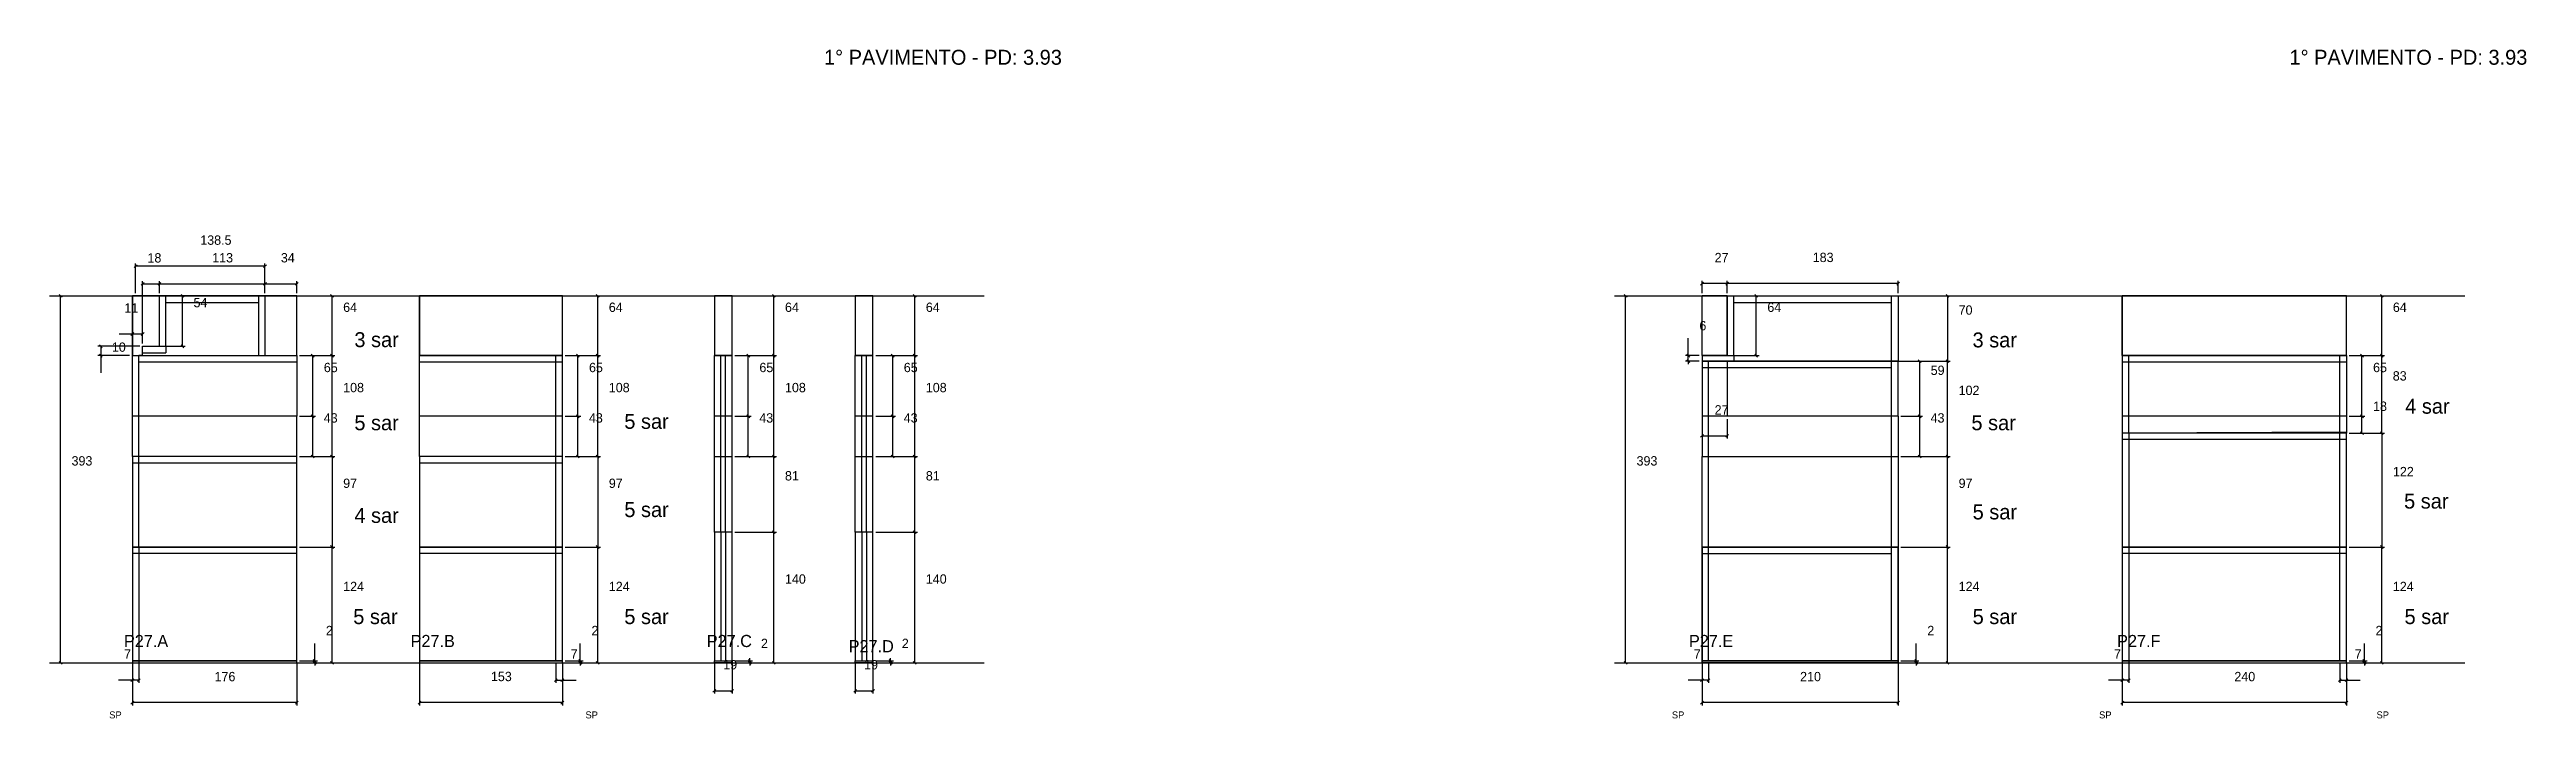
# Model space of a CAD drawing. Header units: metres. Extents: x 3398 to 8963, y 6303 to 8182.
# Drawn here: x 3398 to 6050, y 6303 to 7020 of the extents above; entities that cross this region are included whole.
import ezdxf

# ---------------------------------------------------------------- set-up
doc = ezdxf.new("R2010")
doc.units = ezdxf.units.M

msp = doc.modelspace()

# ---------------------------------------------------------------- texts
at = {"layer": 'COTA', "color": 240}
for s, p in [('138.5', (3559.6, 6810.6)), ('18', (3503.1, 6791.6)), ('113', (3572.4, 6791.7)), ('34', (3645.9, 6791.7)), ('27', (5180.9, 6791.9)), ('183', (5285.9, 6792.1)), ('11', (3478.3, 6737.9)), ('54', (3552.4, 6743.7)), ('64', (3712.6, 6738.7)), ('64', (3997, 6738.7)), ('64', (4185.6, 6738.7)), ('64', (4336.4, 6738.7)), ('64', (5237.3, 6738.7)), ('70', (5442.1, 6735.7)), ('64', (5907, 6738.7)), ('6', (5164.6, 6719)), ('10', (3465, 6696)), ('65', (3691.9, 6674.2)), ('65', (3975.8, 6674.2)), ('65', (4158.2, 6674.2)), ('65', (4312.8, 6674.2)), ('65', (5885.8, 6674.2)), ('108', (3712.6, 6652.7)), ('108', (3997, 6652.7)), ('108', (4185.6, 6652.7)), ('108', (4336.4, 6652.7)), ('59', (5412.2, 6671.2)), ('102', (5442.1, 6649.7)), ('83', (5906.9, 6665.2)), ('43', (3691.8, 6620.2)), ('43', (3975.7, 6620.2)), ('43', (4158.1, 6620.2)), ('43', (4312.7, 6620.2)), ('27', (5180.9, 6628.8)), ('43', (5412.1, 6620.2)), ('18', (5885.8, 6632.7)), ('393', (3421.8, 6574.2)), ('393', (5097.3, 6574.2)), ('97', (3712.6, 6550.2)), ('97', (3997, 6550.2)), ('81', (4185.6, 6558.2)), ('81', (4336.4, 6558.2)), ('97', (5442.1, 6550.2)), ('122', (5907.1, 6562.7)), ('124', (3712.6, 6439.7)), ('124', (3997, 6439.7)), ('140', (4185.6, 6447.7)), ('140', (4336.4, 6447.7)), ('124', (5442.1, 6439.7)), ('124', (5907, 6439.7)), ('2', (3694.1, 6392.5)), ('2', (3978.5, 6392.5)), ('2', (5408.6, 6392.5)), ('2', (5888.5, 6392.5)), ('7', (3478, 6367.3)), ('7', (3956.1, 6367.3)), ('19', (4119.5, 6355.9)), ('2', (4159.9, 6378.7)), ('19', (4270.3, 6355.9)), ('2', (4310.7, 6378.7)), ('7', (5158.5, 6367.3)), ('7', (5608.4, 6367.3)), ('7', (5866.1, 6367.3)), ('176', (3574.9, 6343.2)), ('153', (3870.8, 6343.3)), ('210', (5272.4, 6343.2)), ('240', (5737.3, 6343.2))]:
    msp.add_text(s, height=10, dxfattribs=at).set_placement(p)
at = {"layer": 'NOMENCLATURA', "color": 2}
for p in [(4227.4, 7003.4), (5796.3, 7003.4)]:
    msp.add_text('1° PAVIMENTO - PD: 3.93', height=16, dxfattribs=at).set_placement(p)
at = {"layer": 'NOMENCLATURA', "color": 7}
for s, p in [('3 sar', (3724.6, 6701)), ('3 sar', (5457, 6700.7)), ('4 sar', (5920.2, 6629.7)), ('5 sar', (3724.6, 6612)), ('5 sar', (4013.6, 6613.5)), ('5 sar', (5455.8, 6612)), ('4 sar', (3724.6, 6512.8)), ('5 sar', (4013.6, 6519)), ('5 sar', (5457.1, 6516.5)), ('5 sar', (5919, 6528.1)), ('5 sar', (3723.4, 6404.4)), ('5 sar', (4013.6, 6404.4)), ('5 sar', (5457.1, 6404.4)), ('5 sar', (5919.5, 6404.4))]:
    msp.add_text(s, height=16, dxfattribs=at).set_placement(p)
at = {"layer": 'texto', "color": 4}
for p in [(3462.1, 6303.4), (3972, 6303.4), (5135.1, 6303.4), (5592.5, 6303.4), (5889.5, 6303.4)]:
    msp.add_text('SP', height=7.5, dxfattribs=at).set_placement(p)
at = {"layer": 'Texto Seção', "color": 7}
for s, p in [('P27.A', (3477.9, 6379.8)), ('P27.B', (3784.8, 6379.8)), ('P27.C', (4101.9, 6379.8)), ('P27.E', (5153.4, 6379.8)), ('P27.F', (5611.8, 6379.8)), ('P27.D', (4253.8, 6374.2))]:
    msp.add_text(s, height=13, dxfattribs=at).set_placement(p)

# ---------------------------------------------------------------- linework, layer by layer
at = {"layer": 'COTA'}
for p, q in [((3491.9, 6789.1), (3488.9, 6786.1)), ((3627.4, 6786.1), (3630.4, 6789.1)), ((3499.4, 6770.2), (3496.4, 6767.2)), ((3514.4, 6767.2), (3517.4, 6770.2)), ((3517.4, 6770.2), (3514.4, 6767.2)), ((3630.4, 6770.2), (3627.4, 6767.2)), ((3627.4, 6767.2), (3630.4, 6770.2)), ((3661.4, 6767.2), (3664.4, 6770.2)), ((5168.9, 6770.5), (5165.9, 6767.5)), ((5195.9, 6770.5), (5192.9, 6767.5)), ((5192.9, 6767.5), (5195.9, 6770.5)), ((5375.9, 6767.5), (5378.9, 6770.5)), ((3411.6, 6754.4), (3408.6, 6757.4)), ((3542, 6754.4), (3539, 6757.4)), ((3702.2, 6754.4), (3699.2, 6757.4)), ((3986.6, 6754.4), (3983.6, 6757.4)), ((4175.2, 6754.4), (4172.2, 6757.4)), ((4326, 6754.4), (4323, 6757.4)), ((5087.1, 6754.4), (5084.1, 6757.4)), ((5226.9, 6754.4), (5223.9, 6757.4)), ((5431.7, 6754.4), (5428.7, 6757.4)), ((5896.6, 6754.4), (5893.6, 6757.4)), ((3488.4, 6716.5), (3485.4, 6713.5)), ((3496.4, 6713.5), (3499.4, 6716.5)), ((3454.6, 6700.4), (3451.6, 6703.4)), ((3451.6, 6693.4), (3454.6, 6690.4)), ((3539, 6703.4), (3542, 6700.4)), ((3681.5, 6690.4), (3678.5, 6693.4)), ((3702.2, 6690.4), (3699.2, 6693.4)), ((3699.2, 6693.4), (3702.2, 6690.4)), ((3965.4, 6690.4), (3962.4, 6693.4)), ((3986.6, 6690.4), (3983.6, 6693.4)), ((3983.6, 6693.4), (3986.6, 6690.4)), ((4147.8, 6690.4), (4144.8, 6693.4)), ((4175.2, 6690.4), (4172.2, 6693.4)), ((4172.2, 6693.4), (4175.2, 6690.4)), ((4302.4, 6690.4), (4299.4, 6693.4)), ((4323, 6693.4), (4326, 6690.4)), ((4326, 6690.4), (4323, 6693.4)), ((5151.2, 6693.4), (5154.2, 6690.4)), ((5154.2, 6684.4), (5151.2, 6687.4)), ((5223.9, 6693.4), (5226.9, 6690.4)), ((5401.9, 6684.4), (5398.9, 6687.4)), ((5431.7, 6684.4), (5428.7, 6687.4)), ((5428.7, 6687.4), (5431.7, 6684.4)), ((5875.4, 6690.4), (5872.4, 6693.4)), ((5896.6, 6690.4), (5893.6, 6693.4)), ((5893.6, 6693.4), (5896.6, 6690.4)), ((3681.5, 6625.4), (3678.5, 6628.4)), ((3678.5, 6628.4), (3681.5, 6625.4)), ((3962.4, 6628.4), (3965.4, 6625.4)), ((3965.4, 6625.4), (3962.4, 6628.4)), ((4144.8, 6628.4), (4147.8, 6625.4)), ((4147.8, 6625.4), (4144.8, 6628.4)), ((4299.4, 6628.4), (4302.4, 6625.4)), ((4302.4, 6625.4), (4299.4, 6628.4)), ((5168.9, 6607.5), (5165.9, 6604.5)), ((5192.9, 6604.5), (5195.9, 6607.5)), ((5401.9, 6625.4), (5398.9, 6628.4)), ((5398.9, 6628.4), (5401.9, 6625.4)), ((5875.4, 6625.4), (5872.4, 6628.4)), ((5872.4, 6628.4), (5875.4, 6625.4)), ((5872.4, 6610.4), (5875.4, 6607.4)), ((5893.6, 6610.4), (5896.6, 6607.4)), ((5896.6, 6607.4), (5893.6, 6610.4)), ((3678.5, 6585.4), (3681.5, 6582.4)), ((3702.2, 6582.4), (3699.2, 6585.4)), ((3699.2, 6585.4), (3702.2, 6582.4)), ((3962.4, 6585.4), (3965.4, 6582.4)), ((3983.6, 6585.4), (3986.6, 6582.4)), ((3986.6, 6582.4), (3983.6, 6585.4)), ((4144.8, 6585.4), (4147.8, 6582.4)), ((4172.2, 6585.4), (4175.2, 6582.4)), ((4175.2, 6582.4), (4172.2, 6585.4)), ((4299.4, 6585.4), (4302.4, 6582.4)), ((4326, 6582.4), (4323, 6585.4)), ((4323, 6585.4), (4326, 6582.4)), ((5398.9, 6585.4), (5401.9, 6582.4)), ((5431.7, 6582.4), (5428.7, 6585.4)), ((5428.7, 6585.4), (5431.7, 6582.4)), ((4172.2, 6504.4), (4175.2, 6501.4)), ((4175.2, 6501.4), (4172.2, 6504.4)), ((4323, 6504.4), (4326, 6501.4)), ((4326, 6501.4), (4323, 6504.4)), ((3702.2, 6485.4), (3699.2, 6488.4)), ((3699.2, 6488.4), (3702.2, 6485.4)), ((3983.6, 6488.4), (3986.6, 6485.4)), ((3986.6, 6485.4), (3983.6, 6488.4)), ((5428.7, 6488.4), (5431.7, 6485.4)), ((5431.7, 6485.4), (5428.7, 6488.4)), ((5893.6, 6488.4), (5896.6, 6485.4)), ((5896.6, 6485.4), (5893.6, 6488.4)), ((3408.6, 6364.4), (3411.6, 6361.4)), ((3680.6, 6366.4), (3683.6, 6363.4)), ((3683.6, 6361.4), (3680.6, 6364.4)), ((3699.2, 6364.4), (3702.2, 6361.4)), ((3965, 6366.4), (3968, 6363.4)), ((3968, 6361.4), (3965, 6364.4)), ((3983.6, 6364.4), (3986.6, 6361.4)), ((4146.4, 6366.4), (4149.4, 6363.4)), ((4149.4, 6361.4), (4146.4, 6364.4)), ((4172.2, 6364.4), (4175.2, 6361.4)), ((4297.2, 6366.4), (4300.2, 6363.4)), ((4300.2, 6361.4), (4297.2, 6364.4)), ((4323, 6364.4), (4326, 6361.4)), ((5084.1, 6364.4), (5087.1, 6361.4)), ((5395.1, 6366.4), (5398.1, 6363.4)), ((5398.1, 6361.4), (5395.1, 6364.4)), ((5428.7, 6364.4), (5431.7, 6361.4)), ((5875, 6366.4), (5878, 6363.4)), ((5878, 6361.4), (5875, 6364.4)), ((5893.6, 6364.4), (5896.6, 6361.4)), ((3488.4, 6345.9), (3485.4, 6342.9)), ((3492.4, 6342.9), (3495.4, 6345.9)), ((3941.8, 6345.9), (3938.8, 6342.9)), ((3945.8, 6342.9), (3948.8, 6345.9)), ((5168.9, 6345.9), (5165.9, 6342.9)), ((5172.9, 6342.9), (5175.9, 6345.9)), ((5618.8, 6345.9), (5615.8, 6342.9)), ((5622.8, 6342.9), (5625.8, 6345.9)), ((5851.8, 6345.9), (5848.8, 6342.9)), ((5855.8, 6342.9), (5858.8, 6345.9)), ((3488.4, 6321.8), (3485.4, 6318.8)), ((3661.4, 6318.8), (3664.4, 6321.8)), ((3795.8, 6321.8), (3792.8, 6318.8)), ((3945.8, 6318.8), (3948.8, 6321.8)), ((4111.5, 6334.5), (4108.5, 6331.5)), ((4127.5, 6331.5), (4130.5, 6334.5)), ((4262.3, 6334.5), (4259.3, 6331.5)), ((4278.3, 6331.5), (4281.3, 6334.5)), ((5168.9, 6321.8), (5165.9, 6318.8)), ((5375.9, 6318.8), (5378.9, 6321.8)), ((5618.8, 6321.8), (5615.8, 6318.8)), ((5855.8, 6318.8), (5858.8, 6321.8))]:
    msp.add_line(p, q, dxfattribs=at)
at = {"layer": 'COTA', "color": 4}
for p, q in [((3490.4, 6758.9), (3490.4, 6790.6)), ((3628.9, 6758.9), (3628.9, 6790.6)), ((3628.9, 6787.6), (3490.4, 6787.6)), ((3497.9, 6704.9), (3497.9, 6771.7)), ((3497.9, 6768.7), (3515.9, 6768.7)), ((3515.9, 6758.9), (3515.9, 6771.7)), ((3515.9, 6758.9), (3515.9, 6771.7)), ((3515.9, 6768.7), (3628.9, 6768.7)), ((3628.9, 6758.9), (3628.9, 6771.7)), ((3628.9, 6758.9), (3628.9, 6771.7)), ((3628.9, 6768.7), (3662.9, 6768.7)), ((3662.9, 6758.9), (3662.9, 6771.7)), ((5167.4, 6758.9), (5167.4, 6772)), ((5194.4, 6769), (5167.4, 6769)), ((5194.4, 6758.9), (5194.4, 6772)), ((5194.4, 6758.9), (5194.4, 6772)), ((5377.4, 6769), (5194.4, 6769)), ((5377.4, 6758.9), (5377.4, 6772)), ((3401.2, 6755.9), (3413.1, 6755.9)), ((3410.1, 6362.9), (3410.1, 6755.9)), ((3518.9, 6755.9), (3543.5, 6755.9)), ((3540.5, 6701.9), (3540.5, 6755.9)), ((3665.9, 6755.9), (3703.7, 6755.9)), ((3700.7, 6691.9), (3700.7, 6755.9)), ((3950.3, 6755.9), (3988.1, 6755.9)), ((3985.1, 6691.9), (3985.1, 6755.9)), ((4132, 6755.9), (4176.7, 6755.9)), ((4173.7, 6691.9), (4173.7, 6755.9)), ((4282.8, 6755.9), (4327.5, 6755.9)), ((4324.5, 6691.9), (4324.5, 6755.9)), ((5076.7, 6755.9), (5088.6, 6755.9)), ((5085.6, 6362.9), (5085.6, 6755.9)), ((5197.4, 6755.9), (5228.4, 6755.9)), ((5225.4, 6691.9), (5225.4, 6755.9)), ((5380.4, 6755.9), (5433.2, 6755.9)), ((5430.2, 6755.9), (5430.2, 6685.9)), ((5860.3, 6755.9), (5898.1, 6755.9)), ((5895.1, 6691.9), (5895.1, 6755.9)), ((3486.9, 6715), (3472.8, 6715)), ((3486.9, 6694.9), (3486.9, 6718)), ((3497.9, 6715), (3486.9, 6715)), ((3497.9, 6704.9), (3497.9, 6718)), ((5152.7, 6691.9), (5152.7, 6710.6)), ((3494.9, 6701.9), (3450.1, 6701.9)), ((3483.9, 6691.9), (3450.1, 6691.9)), ((3453.1, 6701.9), (3453.1, 6691.9)), ((3453.1, 6691.9), (3453.1, 6673.5)), ((3518.9, 6701.9), (3543.5, 6701.9)), ((3665.9, 6691.9), (3703.7, 6691.9)), ((3665.9, 6691.9), (3683, 6691.9)), ((3665.9, 6691.9), (3703.7, 6691.9)), ((3680, 6626.9), (3680, 6691.9)), ((3700.7, 6583.9), (3700.7, 6691.9)), ((3950.3, 6691.9), (3988.1, 6691.9)), ((3950.3, 6691.9), (3988.1, 6691.9)), ((3950.3, 6691.9), (3966.9, 6691.9)), ((3963.9, 6626.9), (3963.9, 6691.9)), ((3985.1, 6583.9), (3985.1, 6691.9)), ((4132, 6691.9), (4149.3, 6691.9)), ((4132, 6691.9), (4176.7, 6691.9)), ((4132, 6691.9), (4176.7, 6691.9)), ((4146.3, 6626.9), (4146.3, 6691.9)), ((4173.7, 6583.9), (4173.7, 6691.9)), ((4282.8, 6691.9), (4327.5, 6691.9)), ((4282.8, 6691.9), (4303.9, 6691.9)), ((4282.8, 6691.9), (4327.5, 6691.9)), ((4300.9, 6626.9), (4300.9, 6691.9)), ((4324.5, 6583.9), (4324.5, 6691.9)), ((5164.4, 6691.9), (5149.7, 6691.9)), ((5164.4, 6685.9), (5149.7, 6685.9)), ((5152.7, 6685.9), (5152.7, 6691.9)), ((5152.7, 6685.9), (5152.7, 6682.9)), ((5170.4, 6685.9), (5403.4, 6685.9)), ((5197.4, 6691.9), (5228.4, 6691.9)), ((5380.4, 6685.9), (5433.2, 6685.9)), ((5380.4, 6685.9), (5433.2, 6685.9)), ((5400.4, 6626.9), (5400.4, 6685.9)), ((5430.2, 6583.9), (5430.2, 6685.9)), ((5860.3, 6691.9), (5876.9, 6691.9)), ((5860.3, 6691.9), (5898.1, 6691.9)), ((5860.3, 6691.9), (5898.1, 6691.9)), ((5873.9, 6626.9), (5873.9, 6691.9)), ((5895.1, 6608.9), (5895.1, 6691.9)), ((3665.9, 6626.9), (3683, 6626.9)), ((3665.9, 6626.9), (3683, 6626.9)), ((3680, 6583.9), (3680, 6626.9)), ((3950.3, 6626.9), (3966.9, 6626.9)), ((3950.3, 6626.9), (3966.9, 6626.9)), ((3963.9, 6583.9), (3963.9, 6626.9)), ((4132, 6626.9), (4149.3, 6626.9)), ((4132, 6626.9), (4149.3, 6626.9)), ((4146.3, 6583.9), (4146.3, 6626.9)), ((4282.8, 6626.9), (4303.9, 6626.9)), ((4282.8, 6626.9), (4303.9, 6626.9)), ((4300.9, 6583.9), (4300.9, 6626.9)), ((5167.4, 6623.9), (5167.4, 6603)), ((5167.4, 6606), (5194.4, 6606)), ((5194.4, 6623.9), (5194.4, 6603)), ((5380.4, 6626.9), (5403.4, 6626.9)), ((5380.4, 6626.9), (5403.4, 6626.9)), ((5400.4, 6583.9), (5400.4, 6626.9)), ((5860.3, 6626.9), (5876.9, 6626.9)), ((5860.3, 6626.9), (5876.9, 6626.9)), ((5860.3, 6608.9), (5876.9, 6608.9)), ((5860.3, 6608.9), (5898.1, 6608.9)), ((5860.3, 6608.9), (5898.1, 6608.9)), ((5873.9, 6608.9), (5873.9, 6626.9)), ((5895.1, 6608.9), (5895.1, 6486.9)), ((3665.9, 6583.9), (3703.7, 6583.9)), ((3665.9, 6583.9), (3703.7, 6583.9)), ((3665.9, 6583.9), (3683, 6583.9)), ((3700.7, 6583.9), (3700.7, 6486.9)), ((3950.3, 6583.9), (3966.9, 6583.9)), ((3950.3, 6583.9), (3988.1, 6583.9)), ((3950.3, 6583.9), (3988.1, 6583.9)), ((3985.1, 6583.9), (3985.1, 6486.9)), ((4132, 6583.9), (4176.7, 6583.9)), ((4132, 6583.9), (4176.7, 6583.9)), ((4132, 6583.9), (4149.3, 6583.9)), ((4173.7, 6502.9), (4173.7, 6583.9)), ((4282.8, 6583.9), (4327.5, 6583.9)), ((4282.8, 6583.9), (4303.9, 6583.9)), ((4282.8, 6583.9), (4327.5, 6583.9)), ((4324.5, 6502.9), (4324.5, 6583.9)), ((5380.4, 6583.9), (5403.4, 6583.9)), ((5380.4, 6583.9), (5433.2, 6583.9)), ((5380.4, 6583.9), (5433.2, 6583.9)), ((5430.2, 6486.9), (5430.2, 6583.9)), ((4132, 6502.9), (4176.7, 6502.9)), ((4132, 6502.9), (4176.7, 6502.9)), ((4173.7, 6362.9), (4173.7, 6502.9)), ((4282.8, 6502.9), (4327.5, 6502.9)), ((4282.8, 6502.9), (4327.5, 6502.9)), ((4324.5, 6362.9), (4324.5, 6502.9)), ((3665.9, 6486.9), (3703.7, 6486.9)), ((3665.9, 6486.9), (3703.7, 6486.9)), ((3700.7, 6362.9), (3700.7, 6486.9)), ((3950.3, 6486.9), (3988.1, 6486.9)), ((3950.3, 6486.9), (3988.1, 6486.9)), ((3985.1, 6362.9), (3985.1, 6486.9)), ((5380.4, 6486.9), (5433.2, 6486.9)), ((5380.4, 6486.9), (5433.2, 6486.9)), ((5430.2, 6362.9), (5430.2, 6486.9)), ((5860.3, 6486.9), (5898.1, 6486.9)), ((5860.3, 6486.9), (5898.1, 6486.9)), ((5895.1, 6362.9), (5895.1, 6486.9)), ((3665.9, 6364.9), (3685.1, 6364.9)), ((3682.1, 6364.9), (3682.1, 6383.7)), ((3682.1, 6362.9), (3682.1, 6364.9)), ((3950.3, 6364.9), (3969.5, 6364.9)), ((3966.5, 6364.9), (3966.5, 6383.7)), ((3966.5, 6362.9), (3966.5, 6364.9)), ((4132, 6364.9), (4150.9, 6364.9)), ((4147.9, 6364.9), (4147.9, 6367.9)), ((4147.9, 6362.9), (4147.9, 6364.9)), ((4282.8, 6364.9), (4301.7, 6364.9)), ((4298.7, 6364.9), (4298.7, 6367.9)), ((4298.7, 6362.9), (4298.7, 6364.9)), ((5380.4, 6364.9), (5399.6, 6364.9)), ((5396.6, 6364.9), (5396.6, 6383.7)), ((5396.6, 6362.9), (5396.6, 6364.9)), ((5860.3, 6364.9), (5879.5, 6364.9)), ((5876.5, 6364.9), (5876.5, 6383.7)), ((5876.5, 6362.9), (5876.5, 6364.9)), ((3401.2, 6362.9), (3413.1, 6362.9)), ((3486.9, 6344.4), (3472.1, 6344.4)), ((3486.9, 6361.9), (3486.9, 6317.3)), ((3486.9, 6359.9), (3486.9, 6341.4)), ((3493.9, 6344.4), (3486.9, 6344.4)), ((3493.9, 6361.9), (3493.9, 6341.4)), ((3662.9, 6361.9), (3662.9, 6317.3)), ((3665.9, 6362.9), (3685.1, 6362.9)), ((3665.9, 6362.9), (3703.7, 6362.9)), ((3682.1, 6362.9), (3682.1, 6359.9)), ((3794.3, 6361.9), (3794.3, 6317.3)), ((3940.3, 6361.9), (3940.3, 6341.4)), ((3940.3, 6344.4), (3947.3, 6344.4)), ((3947.3, 6361.9), (3947.3, 6317.3)), ((3947.3, 6359.9), (3947.3, 6341.4)), ((3947.3, 6344.4), (3962, 6344.4)), ((3950.3, 6362.9), (3988.1, 6362.9)), ((3950.3, 6362.9), (3969.5, 6362.9)), ((3966.5, 6362.9), (3966.5, 6359.9)), ((4110, 6361.9), (4110, 6330)), ((4129, 6361.9), (4129, 6330)), ((4132, 6362.9), (4176.7, 6362.9)), ((4132, 6362.9), (4150.9, 6362.9)), ((4147.9, 6362.9), (4147.9, 6359.9)), ((4260.8, 6361.9), (4260.8, 6330)), ((4279.8, 6361.9), (4279.8, 6330)), ((4282.8, 6362.9), (4327.5, 6362.9)), ((4282.8, 6362.9), (4301.7, 6362.9)), ((4298.7, 6362.9), (4298.7, 6359.9)), ((5076.7, 6362.9), (5088.6, 6362.9)), ((5167.4, 6344.4), (5152.6, 6344.4)), ((5167.4, 6361.9), (5167.4, 6317.3)), ((5167.4, 6359.9), (5167.4, 6341.4)), ((5174.4, 6344.4), (5167.4, 6344.4)), ((5174.4, 6361.9), (5174.4, 6341.4)), ((5377.4, 6361.9), (5377.4, 6317.3)), ((5380.4, 6362.9), (5399.6, 6362.9)), ((5380.4, 6362.9), (5433.2, 6362.9)), ((5396.6, 6362.9), (5396.6, 6359.9)), ((5617.3, 6344.4), (5602.5, 6344.4)), ((5617.3, 6361.9), (5617.3, 6317.3)), ((5617.3, 6359.9), (5617.3, 6341.4)), ((5624.3, 6344.4), (5617.3, 6344.4)), ((5624.3, 6361.9), (5624.3, 6341.4)), ((5850.3, 6361.9), (5850.3, 6341.4)), ((5850.3, 6344.4), (5857.3, 6344.4)), ((5857.3, 6361.9), (5857.3, 6317.3)), ((5857.3, 6359.9), (5857.3, 6341.4)), ((5857.3, 6344.4), (5872, 6344.4)), ((5860.3, 6362.9), (5898.1, 6362.9)), ((5860.3, 6362.9), (5879.5, 6362.9)), ((5876.5, 6362.9), (5876.5, 6359.9)), ((3662.9, 6320.3), (3486.9, 6320.3)), ((3947.3, 6320.3), (3794.3, 6320.3)), ((4110, 6333), (4129, 6333)), ((4260.8, 6333), (4279.8, 6333)), ((5377.4, 6320.3), (5167.4, 6320.3)), ((5857.3, 6320.3), (5617.3, 6320.3))]:
    msp.add_line(p, q, dxfattribs=at)
at = {"layer": 'COTA', "color": 241}
for p, q in [((3486.9, 6691.9), (3486.9, 6755.9)), ((3515.9, 6755.9), (3486.9, 6755.9)), ((3662.9, 6755.9), (3628.9, 6755.9)), ((3662.9, 6691.9), (3662.9, 6755.9)), ((3947.3, 6755.9), (3794.3, 6755.9)), ((3794.3, 6691.9), (3794.3, 6755.9)), ((3947.3, 6691.9), (3947.3, 6755.9)), ((5167.4, 6691.9), (5167.4, 6755.9)), ((5194.4, 6755.9), (5167.4, 6755.9)), ((5617.3, 6691.9), (5617.3, 6755.9)), ((5857.3, 6755.9), (5617.3, 6755.9)), ((5857.3, 6691.9), (5857.3, 6755.9))]:
    msp.add_line(p, q, dxfattribs=at)
for points in [[(3486.9, 6691.9), (3497.9, 6691.9), (3497.9, 6701.9), (3515.9, 6701.9), (3515.9, 6755.9), (3486.9, 6755.9), (3486.9, 6691.9)], [(3662.9, 6691.9), (3662.9, 6755.9), (3628.9, 6755.9), (3628.9, 6691.9), (3662.9, 6691.9)], [(3947.3, 6691.9), (3947.3, 6755.9), (3794.3, 6755.9), (3794.3, 6691.9), (3947.3, 6691.9)], [(4129, 6691.9), (4129, 6755.9), (4110, 6755.9), (4110, 6691.9)], [(4110, 6691.9), (4129, 6691.9), (4129, 6755.9), (4110, 6755.9), (4110, 6691.9)], [(4260.8, 6691.9), (4279.8, 6691.9), (4279.8, 6755.9), (4260.8, 6755.9), (4260.8, 6691.9)], [(4279.8, 6691.9), (4279.8, 6755.9), (4260.8, 6755.9), (4260.8, 6691.9)], [(5194.4, 6691.9), (5167.4, 6691.9), (5167.4, 6755.9), (5194.4, 6755.9), (5194.4, 6691.9)], [(5617.3, 6691.9), (5857.3, 6691.9), (5857.3, 6755.9), (5617.3, 6755.9), (5617.3, 6691.9)]]:
    msp.add_lwpolyline(points, dxfattribs=at)
at = {"layer": 'Hachura', "color": 251}
for points in [[(5857.3, 6363.4), (5857.3, 6609.9), (5617.3, 6608.9), (5617.3, 6362.4), (5857.3, 6363.4)], [(3662.9, 6362.9), (3662.9, 6486.9), (3486.9, 6486.9), (3486.9, 6362.9), (3662.9, 6362.9)], [(3947.3, 6362.9), (3947.3, 6486.9), (3794.3, 6486.9), (3794.3, 6362.9), (3947.3, 6362.9)], [(5377.4, 6362.9), (5377.4, 6486.9), (5167.4, 6486.9), (5167.4, 6362.9), (5377.4, 6362.9)]]:
    msp.add_lwpolyline(points, dxfattribs=at)
at = {"layer": 'Nível', "color": 4}
for p, q in [((3398.2, 6755.9), (4398.9, 6755.9)), ((5073.7, 6755.9), (5983.9, 6755.9)), ((3398.2, 6362.9), (4398.9, 6362.9)), ((5073.7, 6362.9), (5983.9, 6362.9))]:
    msp.add_line(p, q, dxfattribs=at)
at = {"layer": 'Painéis', "color": 200}
for p, q in [((3515.9, 6701.9), (3515.9, 6755.9)), ((3628.9, 6755.9), (3515.9, 6755.9)), ((3628.9, 6755.9), (3628.9, 6691.9)), ((5194.4, 6755.9), (5377.4, 6755.9)), ((5194.4, 6691.9), (5194.4, 6755.9)), ((5377.4, 6755.9), (5377.4, 6707.9)), ((3486.9, 6691.9), (3662.9, 6691.9)), ((3486.9, 6626.9), (3486.9, 6691.9)), ((3497.9, 6701.9), (3515.9, 6701.9)), ((3497.9, 6691.9), (3497.9, 6701.9)), ((3662.9, 6691.9), (3662.9, 6626.9)), ((3794.3, 6583.9), (3794.3, 6691.9)), ((3947.3, 6691.9), (3794.3, 6691.9)), ((3947.3, 6583.9), (3947.3, 6691.9)), ((4129, 6691.9), (4110, 6691.9)), ((4110, 6502.9), (4110, 6691.9)), ((4129, 6502.9), (4129, 6691.9)), ((4279.8, 6691.9), (4260.8, 6691.9)), ((4260.8, 6502.9), (4260.8, 6691.9)), ((4279.8, 6502.9), (4279.8, 6691.9)), ((5194.4, 6691.9), (5167.4, 6691.9)), ((5167.4, 6691.9), (5167.4, 6685.9)), ((5194.4, 6685.9), (5167.4, 6685.9)), ((5167.4, 6685.9), (5377.4, 6685.9)), ((5167.4, 6685.9), (5167.4, 6626.9)), ((5377.4, 6685.9), (5194.4, 6685.9)), ((5194.4, 6685.9), (5194.4, 6626.9)), ((5377.4, 6707.9), (5377.4, 6685.9)), ((5377.4, 6626.9), (5377.4, 6685.9)), ((5617.3, 6691.9), (5617.3, 6608.9)), ((5857.3, 6691.9), (5617.3, 6691.9)), ((5857.3, 6691.9), (5857.3, 6608.9)), ((3662.9, 6626.9), (3486.9, 6626.9)), ((3486.9, 6583.9), (3486.9, 6626.9)), ((3662.9, 6583.9), (3662.9, 6626.9)), ((3947.3, 6626.9), (3794.3, 6626.9)), ((4129, 6626.9), (4110, 6626.9)), ((4279.8, 6626.9), (4260.8, 6626.9)), ((5167.4, 6626.9), (5167.4, 6583.9)), ((5377.4, 6626.9), (5167.4, 6626.9)), ((5377.4, 6626.9), (5377.4, 6583.9)), ((5857.3, 6626.9), (5617.3, 6626.9)), ((5617.3, 6608.9), (5617.3, 6486.9)), ((5857.3, 6608.9), (5617.3, 6608.9)), ((5857.3, 6486.9), (5857.3, 6608.9)), ((3662.9, 6583.9), (3486.9, 6583.9)), ((3486.9, 6583.9), (3486.9, 6486.9)), ((3662.9, 6486.9), (3662.9, 6583.9)), ((3947.3, 6583.9), (3794.3, 6583.9)), ((3794.3, 6583.9), (3794.3, 6486.9)), ((3947.3, 6486.9), (3947.3, 6583.9)), ((4110, 6583.9), (4129, 6583.9)), ((4260.8, 6583.9), (4279.8, 6583.9)), ((5167.4, 6486.9), (5167.4, 6583.9)), ((5167.4, 6583.9), (5377.4, 6583.9)), ((5377.4, 6583.9), (5377.4, 6486.9)), ((4110, 6502.9), (4110, 6364.9)), ((4129, 6502.9), (4110, 6502.9)), ((4129, 6364.9), (4129, 6502.9)), ((4260.8, 6502.9), (4260.8, 6364.9)), ((4279.8, 6502.9), (4260.8, 6502.9)), ((4279.8, 6364.9), (4279.8, 6502.9)), ((3486.9, 6486.9), (3486.9, 6362.9)), ((3662.9, 6486.9), (3486.9, 6486.9)), ((3486.9, 6486.9), (3662.9, 6486.9)), ((3662.9, 6362.9), (3662.9, 6486.9)), ((3794.3, 6486.9), (3947.3, 6486.9)), ((3794.3, 6486.9), (3794.3, 6362.9)), ((3947.3, 6486.9), (3794.3, 6486.9)), ((3947.3, 6362.9), (3947.3, 6486.9)), ((5377.4, 6486.9), (5167.4, 6486.9)), ((5167.4, 6362.9), (5167.4, 6486.9)), ((5167.4, 6486.9), (5377.4, 6486.9)), ((5377.4, 6486.9), (5377.4, 6362.9)), ((5617.3, 6486.9), (5857.3, 6486.9)), ((5857.3, 6486.9), (5617.3, 6486.9)), ((5617.3, 6486.9), (5617.3, 6362.9)), ((5857.3, 6362.9), (5857.3, 6486.9)), ((3486.9, 6364.9), (3662.9, 6364.9)), ((3794.3, 6364.9), (3947.3, 6364.9)), ((4110, 6364.9), (4129, 6364.9)), ((4260.8, 6364.9), (4279.8, 6364.9)), ((5377.4, 6364.9), (5167.4, 6364.9)), ((5617.3, 6364.9), (5857.3, 6364.9))]:
    msp.add_line(p, q, dxfattribs=at)
for points in [[(3662.9, 6364.9), (3486.9, 6364.9), (3486.9, 6362.9), (3662.9, 6362.9), (3662.9, 6364.9)], [(3947.3, 6364.9), (3794.3, 6364.9), (3794.3, 6362.9), (3947.3, 6362.9), (3947.3, 6364.9)], [(4110, 6364.9), (4129, 6364.9), (4129, 6362.9), (4110, 6362.9), (4110, 6364.9)], [(4260.8, 6364.9), (4279.8, 6364.9), (4279.8, 6362.9), (4260.8, 6362.9), (4260.8, 6364.9)], [(5167.4, 6364.9), (5377.4, 6364.9), (5377.4, 6362.9), (5167.4, 6362.9), (5167.4, 6364.9)], [(5857.3, 6364.9), (5617.3, 6364.9), (5617.3, 6362.9), (5857.3, 6362.9), (5857.3, 6364.9)]]:
    msp.add_lwpolyline(points, dxfattribs=at)
at = {"layer": 'SARR_2.2x7', "color": 40}
for p, q in [((3522.9, 6701.9), (3522.9, 6755.9)), ((3522.9, 6748.9), (3621.9, 6748.9)), ((3621.9, 6755.9), (3621.9, 6691.9)), ((5201.4, 6691.9), (5201.4, 6755.9)), ((5201.4, 6748.9), (5370.4, 6748.9)), ((5370.4, 6707.9), (5370.4, 6755.9)), ((3497.9, 6691.9), (3493.9, 6691.9)), ((3493.9, 6626.9), (3493.9, 6691.9)), ((3662.9, 6684.9), (3493.9, 6684.9)), ((3497.9, 6694.9), (3522.9, 6694.9)), ((3515.9, 6701.9), (3522.9, 6701.9)), ((3522.9, 6701.9), (3522.9, 6694.9)), ((3621.9, 6691.9), (3628.9, 6691.9)), ((3947.3, 6684.9), (3794.3, 6684.9)), ((3940.3, 6583.9), (3940.3, 6691.9)), ((4117, 6583.9), (4117, 6691.9)), ((4122, 6583.9), (4122, 6691.9)), ((4267.8, 6583.9), (4267.8, 6691.9)), ((4272.8, 6583.9), (4272.8, 6691.9)), ((5167.4, 6691.9), (5201.4, 6691.9)), ((5174.4, 6583.9), (5174.4, 6685.9)), ((5201.4, 6691.9), (5201.4, 6685.9)), ((5370.4, 6685.9), (5370.4, 6707.9)), ((5370.4, 6583.9), (5370.4, 6685.9)), ((5857.3, 6684.9), (5617.3, 6684.9)), ((5624.3, 6608.9), (5624.3, 6691.9)), ((5850.3, 6608.9), (5850.3, 6691.9)), ((5370.4, 6678.9), (5167.4, 6678.9)), ((3493.9, 6583.9), (3493.9, 6626.9)), ((5624.3, 6608.9), (5624.3, 6486.9)), ((5850.3, 6486.9), (5850.3, 6608.9)), ((3662.9, 6576.9), (3486.9, 6576.9)), ((3493.9, 6486.9), (3493.9, 6583.9)), ((3947.3, 6576.9), (3794.3, 6576.9)), ((3940.3, 6486.9), (3940.3, 6583.9)), ((4117, 6502.9), (4117, 6583.9)), ((4122, 6502.9), (4122, 6583.9)), ((4267.8, 6502.9), (4267.8, 6583.9)), ((4272.8, 6502.9), (4272.8, 6583.9)), ((5174.4, 6486.9), (5174.4, 6583.9)), ((5370.4, 6486.9), (5370.4, 6583.9)), ((5857.3, 6601.9), (5617.3, 6601.9)), ((4117, 6502.9), (4117, 6364.9)), ((4122, 6502.9), (4122, 6364.9)), ((4267.8, 6502.9), (4267.8, 6364.9)), ((4272.8, 6502.9), (4272.8, 6364.9)), ((3662.9, 6479.9), (3486.9, 6479.9)), ((3493.9, 6486.9), (3493.9, 6362.9)), ((3947.3, 6479.9), (3794.3, 6479.9)), ((3940.3, 6364.9), (3940.3, 6486.9)), ((5167.4, 6479.9), (5370.4, 6479.9)), ((5174.4, 6364.9), (5174.4, 6486.9)), ((5370.4, 6364.9), (5370.4, 6486.9)), ((5857.3, 6479.9), (5617.3, 6479.9)), ((5624.3, 6486.9), (5624.3, 6362.9)), ((5850.3, 6364.9), (5850.3, 6486.9))]:
    msp.add_line(p, q, dxfattribs=at)

msp.set_redraw_order([(e.dxf.handle, doc.entitydb.next_handle()) for e in msp.query("TEXT MTEXT ATTDEF DIMENSION ARC_DIMENSION")])  # texts and dimensions are drawn at this point

doc.saveas('drawing.dxf')
